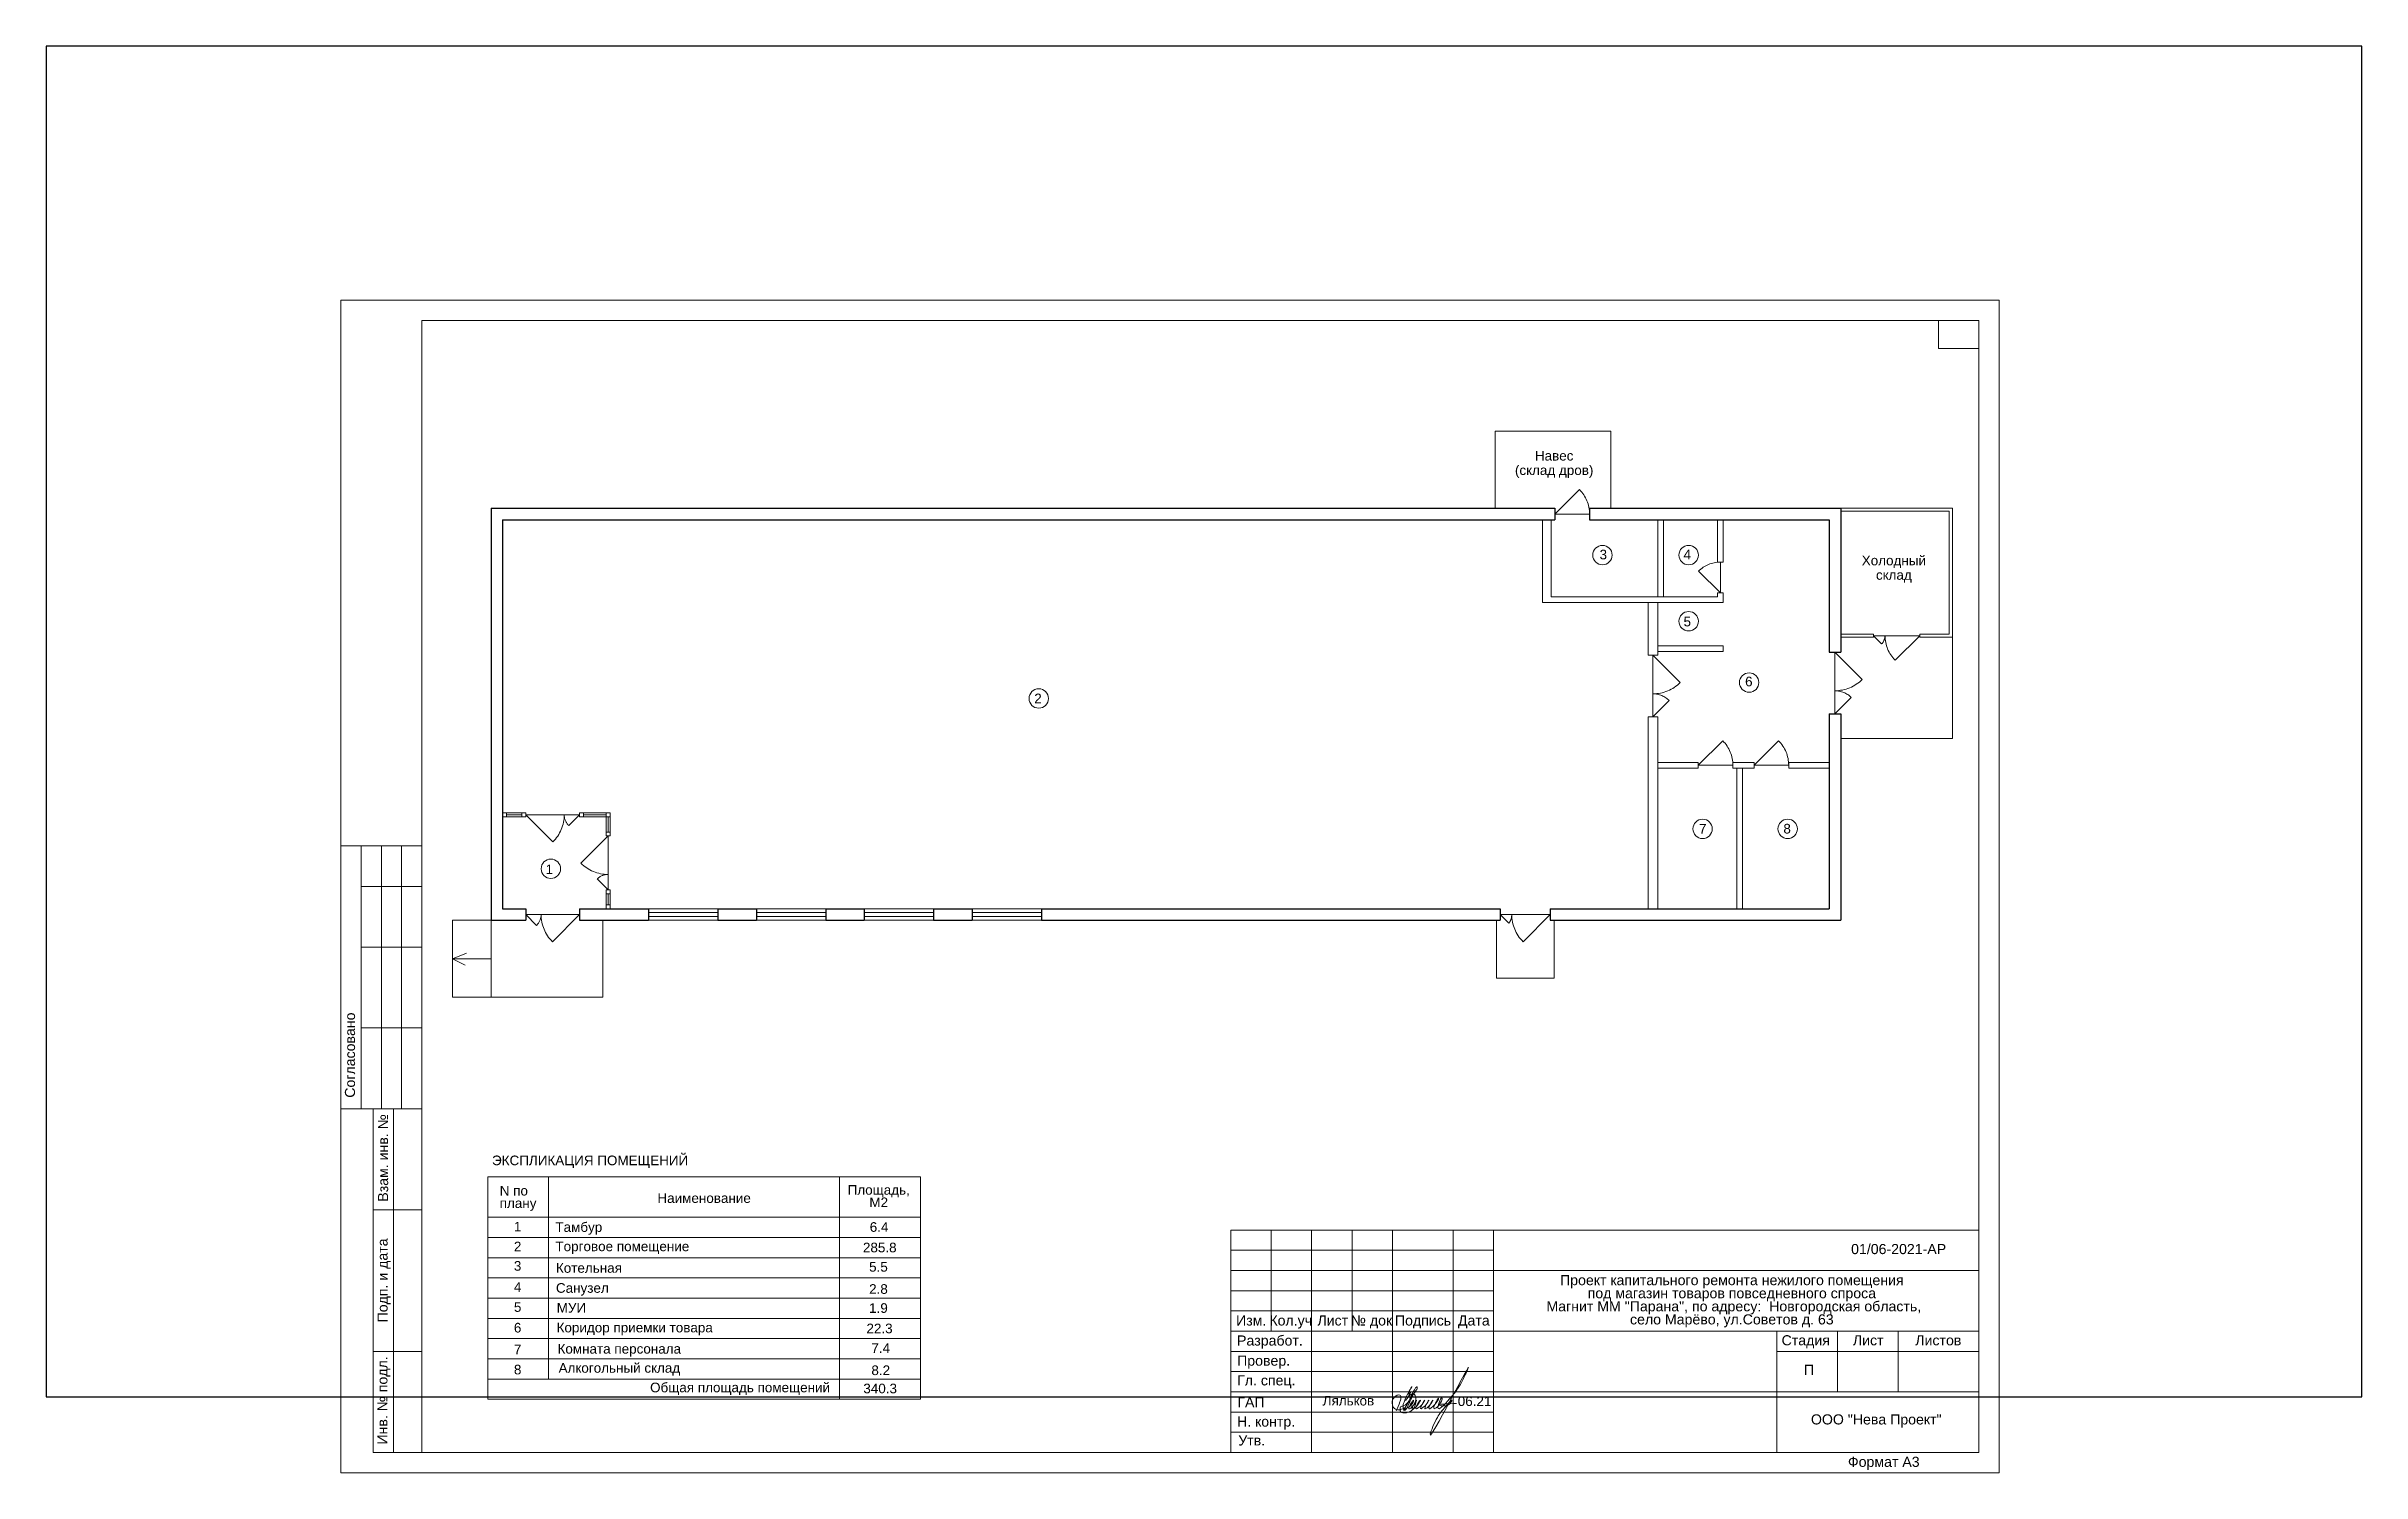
# Model space of a CAD drawing. Header units: metres. Extents: x -271.2 to -211.1, y -130.9 to -46.2.
# Drawn here: x -271.2 to -211.1, y -130.9 to -93.9 of the extents above; entities that cross this region are included whole.
import ezdxf
from ezdxf.enums import TextEntityAlignment as Align

# ---------------------------------------------------------------- set-up
doc = ezdxf.new("R2010")
doc.units = ezdxf.units.M
doc.header["$MEASUREMENT"] = 0
doc.header["$XCLIPFRAME"] = 0
doc.linetypes.add('DGN Style 2', pattern=[2.207757, 1.324654, -0.883103])
doc.layers.add('Level 50', color=7, linetype='Continuous', lineweight=0)
doc.layers.add('Level 63', color=7, linetype='Continuous', lineweight=0)
doc.styles.add('GOST 2.304', font='CS_Gost2304.shx')
doc.styles.add('Style-Arial', font='arial.ttf')
picture_1 = doc.add_image_def('image1.jpeg', size_in_pixel=(2857, 1667))

msp = doc.modelspace()

# ---------------------------------------------------------------- texts
at = {"color": 7, "linetype": 'Continuous', "lineweight": 0, "style": 'Style-Arial'}
for s, p in [('3', (-230.811, -106.952)), ('4', (-228.632, -106.952)), ('5', (-228.631, -108.693)), ('6', (-227.033, -110.249)), ('2', (-245.487, -110.688)), ('7', (-228.229, -114.071)), ('8', (-226.039, -114.071)), ('1', (-258.175, -115.127)), ('1', (-258.997, -124.406)), ('2', (-258.997, -124.92)), ('3', (-258.997, -125.425)), ('4', (-258.997, -125.975)), ('5', (-258.996, -126.493)), ('6', (-258.997, -127.03)), ('7', (-258.997, -127.597)), ('8', (-258.996, -128.117))]:
    msp.add_text(s, height=0.25, dxfattribs=at).set_placement(p, align=Align.TOP_CENTER)
at = {"color": 7, "lineweight": 13, "style": 'Style-Arial'}
msp.add_text('ЭКСПЛИКАЦИЯ ПОМЕЩЕНИЙ ', height=0.25, dxfattribs=at).set_placement((-257.066, -122.81), align=Align.MIDDLE_CENTER)
at = {"color": 7, "linetype": 'Continuous', "lineweight": 0, "style": 'Style-Arial'}
for s, p in [('Тамбур', (-258.016, -124.417)), ('Торговое помещение', (-258.016, -124.918)), ('Котельная', (-258.002, -125.478)), ('Санузел', (-258.002, -125.998))]:
    msp.add_text(s, height=0.25, dxfattribs=at).set_placement(p, align=Align.TOP_LEFT)
at = {"color": 7, "linetype": 'Continuous', "lineweight": 13, "style": 'Style-Arial'}
for s, p in [('6.4', (-249.855, -124.415)), ('285.8', (-250.032, -124.947)), ('5.5', (-249.872, -125.45)), ('2.8', (-249.872, -126.025)), ('1.9', (-249.872, -126.519)), ('22.3', (-249.941, -127.049)), ('7.4', (-249.813, -127.56)), ('Общая площадь помещений', (-255.558, -128.582)), ('340.3', (-250.022, -128.608)), ('8.2', (-249.813, -128.135))]:
    msp.add_text(s, height=0.25, dxfattribs=at).set_placement(p, align=Align.TOP_LEFT)
for s, height, p in [('01/06-2021-АР', 0.2625, (-223.144, -124.981)), ('П', 0.263, (-225.47, -128.119))]:
    msp.add_text(s, height=height, dxfattribs=at).set_placement(p, align=Align.TOP_CENTER)
at = {"color": 7, "lineweight": 13, "style": 'Style-Arial'}
msp.add_text('Ляльков', height=0.25, dxfattribs=at).set_placement((-238.096, -128.925), align=Align.TOP_LEFT)
at = {"color": 7, "linetype": 'Continuous', "lineweight": 0, "char_height": 0.25, "style": 'Style-Arial'}
for s, insert, attachment_point, line_spacing_factor in [('Навес\\P(склад дров)', (-232.087, -104.386), 2, 0.9), ('Холодный\\Pсклад', (-223.268, -107.106), 2, 0.9), ('Площадь,\\PМ2', (-249.622, -123.451), 2, 0.776524), ('Комната персонала\\P', (-257.961, -127.578), 1, 0.6)]:
    msp.add_mtext(s, dxfattribs=dict(at, insert=insert, attachment_point=attachment_point, line_spacing_factor=line_spacing_factor))
at = {"color": 7, "linetype": 'Continuous', "lineweight": 13, "style": 'Style-Arial'}
for s, insert, char_height, attachment_point, line_spacing_factor in [('N по \\Pплану', (-259.462, -123.797), 0.25, 4, 0.776524), ('Наименование', (-255.367, -123.791), 0.25, 4, 0.6), ('Проект капитального ремонта нежилого помещения\\Pпод магазин товаров повседневного спроса\\P Магнит ММ "Парана", по адресу:  Новгородская область,\\Pсело Марёво, ул.Советов д. 63', (-227.474, -125.788), 0.2625, 2, 0.776524)]:
    msp.add_mtext(s, dxfattribs=dict(at, insert=insert, char_height=char_height, attachment_point=attachment_point, line_spacing_factor=line_spacing_factor))
at = {"color": 7, "linetype": 'Continuous', "lineweight": 30, "insert": (-234.59, -128.938), "char_height": 0.25, "attachment_point": 1, "line_spacing_factor": 0.72, "style": 'GOST 2.304'}
msp.add_mtext('\\fArial|b0|i0|c204204|p39;06.21', dxfattribs=at)
at = {"layer": 'Level 50', "color": 7, "linetype": 'Continuous', "lineweight": 0, "style": 'Style-Arial'}
for s, p in [('МУИ', (-257.982, -126.513)), ('Коридор приемки товара', (-257.985, -127.026)), ('Алкогольный склад', (-257.933, -128.074))]:
    msp.add_text(s, height=0.25, dxfattribs=at).set_placement(p, align=Align.TOP_LEFT)

# ---------------------------------------------------------------- blocks, each defined once
blk = doc.blocks.new('*U8')
at = {"layer": 'Level 50', "color": 7, "linetype": 'Continuous', "lineweight": 0}
for p, q in [((-20.487, 14.5), (20.513, 14.5)), ((-20.487, -14.5), (-20.487, 14.5)), ((20.513, 14.5), (20.513, -14.5)), ((20.513, -14.5), (-20.487, -14.5))]:
    blk.add_line(p, q, dxfattribs=at)
at = {"layer": 'Level 50', "color": 7, "linetype": 'Continuous', "lineweight": 13}
for p, q in [((-18.487, 14), (20.013, 14)), ((-18.487, 14), (-18.487, -14)), ((19.013, 14), (19.013, 13.3)), ((20.013, 14), (20.013, -14)), ((19.013, 13.3), (20.013, 13.3)), ((-18.926, -14), (20.013, -14))]:
    blk.add_line(p, q, dxfattribs=at)
at = {"layer": 'Level 63', "color": 7, "linetype": 'Continuous', "lineweight": 13}
for p, q in [((-20.487, 1), (-18.487, 1)), ((-20.487, 1), (-20.487, -5.5)), ((-19.987, 1), (-19.987, -5.5)), ((-19.487, 1), (-19.487, -5.5)), ((-18.987, 1), (-18.987, -5.5)), ((-19.987, 0), (-18.487, 0)), ((-19.987, -1.5), (-18.487, -1.5)), ((-19.987, -3.5), (-18.487, -3.5)), ((-20.487, -5.5), (-18.487, -5.5)), ((-19.687, -5.5), (-18.487, -5.5)), ((-19.187, -14), (-19.187, -5.5)), ((-19.687, -8), (-18.487, -8)), ((1.513, -8.5), (20.013, -8.5)), ((1.513, -8.5), (1.513, -14)), ((2.513, -8.5), (2.513, -11)), ((3.513, -8.5), (3.513, -14)), ((4.513, -8.5), (4.513, -11)), ((5.513, -8.5), (5.513, -14)), ((7.013, -8.5), (7.013, -14)), ((8.013, -8.5), (8.013, -14)), ((8.013, -9.5), (20.013, -9.5)), ((1.513, -10.5), (8.013, -10.5)), ((1.513, -11), (8.013, -11)), ((8.013, -11), (20.013, -11)), ((-19.687, -11.5), (-18.487, -11.5)), ((15.013, -11.5), (20.013, -11.5)), ((8.013, -12.5), (20.013, -12.5))]:
    blk.add_line(p, q, dxfattribs=at)
at = {"layer": 'Level 63', "color": 7, "linetype": 'Continuous', "lineweight": 0}
for p, q in [((1.513, -9), (8.013, -9)), ((1.513, -9.5), (8.013, -9.5)), ((1.513, -10), (8.013, -10)), ((1.513, -11.5), (8.013, -11.5)), ((1.513, -12), (8.013, -12)), ((1.513, -12.5), (8.013, -12.5)), ((1.513, -13), (8.013, -13)), ((1.513, -13.5), (8.013, -13.5))]:
    blk.add_line(p, q, dxfattribs=at)
at = {"layer": 'Level 63', "color": 7, "linetype": 'Continuous', "lineweight": 13, "flags": 128}
for points in [[(-18.487, -14), (-19.687, -14), (-19.687, -5.5)], [(15.013, -11), (15.013, -14)], [(16.513, -11), (16.513, -12.5)], [(18.013, -11), (18.013, -12.5)]]:
    blk.add_lwpolyline(points, dxfattribs=at)
at = {"color": 7, "linetype": 'Continuous', "lineweight": 13, "style": 'Style-Arial'}
blk.add_text('ООО "Нева Проект"', height=0.25, dxfattribs=at).set_placement((15.859, -13.057), align=Align.TOP_LEFT)
at = {"layer": 'Level 63', "color": 7, "linetype": 'Continuous', "lineweight": 0, "style": 'Style-Arial'}
for s, p in [('Согласовано', (-20.263, -4.173)), ('Взам. инв. №', (-19.445, -6.716)), ('Подп. и дата', (-19.457, -9.745)), ('Инв. № подл.', (-19.462, -12.713))]:
    blk.add_text(s, height=0.25, rotation=90, dxfattribs=at).set_placement(p, align=Align.MIDDLE_CENTER)
for s, p in [('Изм.', (2.02, -10.735)), ('Кол.уч', (2.997, -10.735)), ('Лист', (4.036, -10.735)), ('№ док', (4.994, -10.735)), ('Подпись', (6.268, -10.735)), ('Дата', (7.524, -10.735)), ('Разработ.', (2.482, -11.231)), ('Стадия', (15.731, -11.225)), ('Лист', (17.276, -11.225)), ('Листов', (19.009, -11.225)), ('Провер.', (2.327, -11.729)), ('Гл. спец.', (2.393, -12.216)), ('Н. контр.', (2.388, -13.235)), ('ГАП', (2.014, -12.757)), ('Утв.', (2.032, -13.702)), ('Формат А3', (17.66, -14.231))]:
    blk.add_text(s, height=0.25, dxfattribs=at).set_placement(p, align=Align.MIDDLE_CENTER)

# ---------------------------------------------------------------- linework, layer by layer
at = {"color": 7, "linetype": 'Continuous', "lineweight": 13}
for p, q in [((-259.771, -123.238), (-248.54, -123.238)), ((-259.771, -123.238), (-259.771, -129.013)), ((-258.196, -123.238), (-258.196, -128.488)), ((-250.64, -123.238), (-250.64, -129.013)), ((-248.54, -123.238), (-248.54, -129.013)), ((-259.771, -124.288), (-248.54, -124.288)), ((-259.771, -129.013), (-248.54, -129.013))]:
    msp.add_line(p, q, dxfattribs=at)
at = {"color": 7, "linetype": 'Continuous', "lineweight": 0}
for p, q in [((-259.771, -124.813), (-248.54, -124.813)), ((-259.771, -125.338), (-248.54, -125.338)), ((-259.771, -125.863), (-248.54, -125.863)), ((-259.771, -126.388), (-248.54, -126.388)), ((-259.771, -126.913), (-248.54, -126.913)), ((-259.771, -127.438), (-248.54, -127.438)), ((-259.771, -127.963), (-248.54, -127.963)), ((-259.771, -128.488), (-248.54, -128.488))]:
    msp.add_line(p, q, dxfattribs=at)
at = {"color": 5, "linetype": 'Continuous', "lineweight": 0}
msp.add_spline([(-236.192, -129.317), (-236.09, -129.082), (-236.065, -128.988), (-236.065, -128.935), (-236.096, -128.903), (-236.145, -128.903), (-236.222, -128.948), (-236.277, -129.018), (-236.292, -129.058), (-236.292, -129.127), (-236.275, -129.19), (-236.232, -129.251), (-236.183, -129.28), (-236.116, -129.291), (-236.048, -129.273), (-235.989, -129.246), (-235.949, -129.215), (-235.878, -129.091), (-235.812, -128.955), (-235.758, -128.845), (-235.702, -128.747), (-235.664, -128.695), (-235.647, -128.691), (-235.64, -128.716), (-235.651, -128.757), (-235.684, -128.802), (-235.875, -129.17), (-235.936, -129.275), (-235.981, -129.302), (-235.994, -129.28), (-235.999, -129.259), (-236.007, -129.184), (-235.974, -129.06), (-235.879, -128.854), (-235.78, -128.683), (-235.877, -128.881), (-235.814, -128.825), (-235.943, -129.048), (-235.842, -128.918), (-235.768, -128.875), (-235.712, -128.89), (-235.685, -128.95), (-235.677, -129.047), (-235.748, -129.27), (-235.836, -129.334), (-235.9, -129.361), (-236, -129.365), (-236.068, -129.336), (-236.081, -129.314), (-236.088, -129.263), (-236.075, -129.212), (-235.999, -129.184), (-235.846, -129.047), (-235.961, -129.275), (-235.902, -129.24), (-235.748, -129.086), (-235.736, -129.041), (-235.861, -129.258), (-235.728, -129.157), (-235.66, -129.034), (-235.777, -129.267), (-235.615, -129.139), (-235.557, -129.034), (-235.68, -129.251), (-235.514, -129.145), (-235.447, -129.034), (-235.557, -129.253), (-235.387, -129.117), (-235.34, -129.034), (-235.441, -129.25), (-235.244, -129.058), (-235.239, -129.046), (-235.337, -129.238), (-235.093, -129.011), (-235.09, -129.001), (-235.214, -129.242), (-234.995, -129.011), (-234.995, -128.982), (-235.105, -129.23), (-234.804, -129.005), (-234.46, -128.512), (-234.325, -128.222), (-235.303, -129.915), (-235.12, -129.483), (-234.895, -129.192), (-234.742, -129.039), (-234.797, -129.135), (-235.068, -129.168), (-234.625, -129.125)], degree=3, dxfattribs=at)
at = {"layer": 'Level 50', "color": 7, "linetype": 'Continuous', "lineweight": 0}
for p, q in [((-233.618, -103.874), (-230.618, -103.874)), ((-233.618, -105.874), (-233.618, -103.874)), ((-230.618, -105.874), (-230.618, -103.874)), ((-232.068, -106.024), (-231.432, -105.388)), ((-232.068, -106.024), (-231.168, -106.024)), ((-227.773, -108.074), (-228.339, -107.509)), ((-227.773, -107.274), (-227.773, -108.074)), ((-223.798, -109.184), (-222.598, -109.184)), ((-223.798, -109.184), (-223.586, -109.396)), ((-222.598, -109.184), (-223.235, -109.821)), ((-221.748, -109.224), (-221.748, -111.854)), ((-229.523, -109.694), (-229.523, -111.294)), ((-229.523, -109.694), (-228.816, -110.401)), ((-224.798, -109.614), (-224.798, -111.214)), ((-224.798, -109.614), (-224.091, -110.321)), ((-229.099, -110.87), (-229.523, -111.294)), ((-224.374, -110.79), (-224.798, -111.214)), ((-228.348, -112.549), (-227.712, -111.913)), ((-226.898, -112.549), (-226.262, -111.913)), ((-224.648, -111.854), (-221.748, -111.854)), ((-228.348, -112.549), (-227.448, -112.549)), ((-226.898, -112.549), (-225.998, -112.549)), ((-259.288, -113.784), (-258.888, -113.784)), ((-259.288, -113.834), (-258.888, -113.834)), ((-259.288, -113.884), (-258.888, -113.884)), ((-258.788, -113.834), (-257.388, -113.834)), ((-258.788, -113.834), (-258.081, -114.541)), ((-257.388, -113.834), (-257.671, -114.117)), ((-257.288, -113.784), (-256.698, -113.784)), ((-257.288, -113.834), (-256.698, -113.834)), ((-257.288, -113.884), (-256.698, -113.884)), ((-256.698, -113.884), (-256.698, -114.284)), ((-256.648, -113.884), (-256.648, -114.284)), ((-256.598, -113.884), (-256.598, -114.284)), ((-256.648, -114.384), (-257.355, -115.091)), ((-256.648, -114.384), (-256.648, -115.784)), ((-256.648, -115.784), (-256.931, -115.501)), ((-256.698, -115.884), (-256.698, -116.174)), ((-256.648, -115.884), (-256.648, -116.174)), ((-256.598, -115.884), (-256.598, -116.174)), ((-260.688, -116.574), (-260.688, -118.574)), ((-259.688, -116.574), (-260.688, -116.574)), ((-259.688, -116.574), (-259.688, -118.574)), ((-257.388, -116.424), (-258.788, -116.424)), ((-258.788, -116.424), (-258.505, -116.707)), ((-257.388, -116.424), (-258.095, -117.131)), ((-256.788, -116.574), (-256.788, -118.574)), ((-253.798, -116.374), (-255.598, -116.374)), ((-253.798, -116.474), (-255.598, -116.474)), ((-250.998, -116.374), (-252.798, -116.374)), ((-250.998, -116.474), (-252.798, -116.474)), ((-248.198, -116.374), (-249.998, -116.374)), ((-248.198, -116.474), (-249.998, -116.474)), ((-245.398, -116.374), (-247.198, -116.374)), ((-245.398, -116.474), (-247.198, -116.474)), ((-233.588, -116.574), (-233.588, -118.074)), ((-232.188, -116.424), (-233.488, -116.424)), ((-233.488, -116.424), (-233.26, -116.653)), ((-232.188, -116.424), (-232.895, -117.131)), ((-232.088, -116.574), (-232.088, -118.074)), ((-260.688, -117.574), (-260.326, -117.426)), ((-259.688, -117.574), (-260.688, -117.574)), ((-260.688, -117.574), (-260.36, -117.738)), ((-233.588, -118.074), (-232.088, -118.074)), ((-260.688, -118.574), (-256.788, -118.574))]:
    msp.add_line(p, q, dxfattribs=at)
at = {"layer": 'Level 50', "color": 7, "linetype": 'Continuous', "lineweight": 30}
for p, q in [((-259.688, -105.874), (-232.068, -105.874)), ((-259.688, -105.874), (-259.688, -116.574)), ((-259.388, -106.174), (-259.388, -116.274)), ((-259.388, -106.174), (-232.068, -106.174)), ((-232.068, -105.874), (-232.068, -106.174)), ((-231.168, -105.874), (-231.168, -106.174)), ((-231.168, -105.874), (-224.648, -105.874)), ((-231.168, -106.174), (-224.948, -106.174)), ((-224.948, -106.174), (-224.948, -109.614)), ((-224.648, -105.874), (-224.648, -109.614)), ((-224.948, -109.614), (-224.648, -109.614)), ((-224.948, -111.214), (-224.648, -111.214)), ((-224.948, -111.214), (-224.948, -116.274)), ((-224.648, -111.214), (-224.648, -116.574)), ((-259.688, -116.574), (-258.788, -116.574)), ((-259.388, -116.274), (-258.788, -116.274)), ((-258.788, -116.274), (-258.788, -116.574)), ((-257.388, -116.274), (-257.388, -116.574)), ((-257.388, -116.274), (-255.598, -116.274)), ((-257.388, -116.574), (-255.598, -116.574)), ((-255.598, -116.274), (-255.598, -116.574)), ((-253.798, -116.274), (-253.798, -116.574)), ((-253.798, -116.274), (-252.798, -116.274)), ((-253.798, -116.574), (-252.798, -116.574)), ((-252.798, -116.274), (-252.798, -116.574)), ((-250.998, -116.274), (-250.998, -116.574)), ((-250.998, -116.274), (-249.998, -116.274)), ((-250.998, -116.574), (-249.998, -116.574)), ((-249.998, -116.274), (-249.998, -116.574)), ((-248.198, -116.274), (-248.198, -116.574)), ((-248.198, -116.274), (-247.198, -116.274)), ((-248.198, -116.574), (-247.198, -116.574)), ((-247.198, -116.274), (-247.198, -116.574)), ((-245.398, -116.274), (-245.398, -116.574)), ((-245.398, -116.274), (-233.488, -116.274)), ((-245.398, -116.574), (-233.488, -116.574)), ((-233.488, -116.274), (-233.488, -116.574)), ((-232.188, -116.274), (-232.188, -116.574)), ((-232.188, -116.274), (-224.948, -116.274)), ((-232.188, -116.574), (-224.648, -116.574))]:
    msp.add_line(p, q, dxfattribs=at)
at = {"layer": 'Level 50', "color": 7, "linetype": 'Continuous', "lineweight": 13}
for p, q in [((-232.388, -106.174), (-232.388, -108.324)), ((-232.168, -106.174), (-232.168, -108.174)), ((-229.398, -106.174), (-229.398, -108.174)), ((-229.248, -106.174), (-229.248, -108.174)), ((-227.848, -106.174), (-227.848, -107.274)), ((-227.698, -106.174), (-227.698, -107.274)), ((-224.648, -105.874), (-221.748, -105.874)), ((-224.648, -105.954), (-221.828, -105.954)), ((-221.828, -105.954), (-221.828, -109.144)), ((-221.748, -105.874), (-221.748, -109.224)), ((-227.848, -107.274), (-227.698, -107.274)), ((-232.168, -108.174), (-227.848, -108.174)), ((-227.848, -108.074), (-227.698, -108.074)), ((-227.848, -108.074), (-227.848, -108.174)), ((-227.698, -108.074), (-227.698, -108.324)), ((-232.388, -108.324), (-227.698, -108.324)), ((-229.648, -108.324), (-229.648, -109.694)), ((-229.398, -108.324), (-229.398, -109.694)), ((-224.648, -109.144), (-223.798, -109.144)), ((-224.648, -109.224), (-223.798, -109.224)), ((-223.798, -109.144), (-223.798, -109.224)), ((-222.598, -109.144), (-222.598, -109.224)), ((-222.598, -109.144), (-221.828, -109.144)), ((-222.598, -109.224), (-221.748, -109.224)), ((-229.648, -109.694), (-229.398, -109.694)), ((-229.398, -109.444), (-227.698, -109.444)), ((-229.398, -109.594), (-227.698, -109.594)), ((-227.698, -109.444), (-227.698, -109.594)), ((-229.648, -111.294), (-229.398, -111.294)), ((-229.648, -111.294), (-229.648, -116.274)), ((-229.398, -111.294), (-229.398, -116.274)), ((-229.398, -112.474), (-228.348, -112.474)), ((-229.398, -112.624), (-228.348, -112.624)), ((-228.348, -112.474), (-228.348, -112.624)), ((-227.448, -112.474), (-227.448, -112.624)), ((-227.448, -112.474), (-226.898, -112.474)), ((-227.448, -112.624), (-226.898, -112.624)), ((-227.348, -112.624), (-227.348, -116.274)), ((-227.198, -112.624), (-227.198, -116.274)), ((-226.898, -112.474), (-226.898, -112.624)), ((-225.998, -112.474), (-225.998, -112.624)), ((-225.998, -112.474), (-224.948, -112.474)), ((-225.998, -112.624), (-224.948, -112.624)), ((-255.598, -116.274), (-253.798, -116.274)), ((-253.798, -116.574), (-255.598, -116.574)), ((-252.798, -116.274), (-250.998, -116.274)), ((-250.998, -116.574), (-252.798, -116.574)), ((-249.998, -116.274), (-248.198, -116.274)), ((-248.198, -116.574), (-249.998, -116.574)), ((-247.198, -116.274), (-245.398, -116.274)), ((-245.398, -116.574), (-247.198, -116.574))]:
    msp.add_line(p, q, dxfattribs=at)
at = {"layer": 'Level 50', "color": 7, "linetype": 'Continuous', "lineweight": 13, "flags": 128}
for points in [[(-259.388, -113.784), (-259.288, -113.784), (-259.288, -113.884), (-259.388, -113.884), (-259.388, -113.784)], [(-258.888, -113.784), (-258.788, -113.784), (-258.788, -113.884), (-258.888, -113.884), (-258.888, -113.784)], [(-257.388, -113.784), (-257.288, -113.784), (-257.288, -113.884), (-257.388, -113.884), (-257.388, -113.784)], [(-256.698, -113.784), (-256.598, -113.784), (-256.598, -113.884), (-256.698, -113.884), (-256.698, -113.784)], [(-256.698, -114.284), (-256.598, -114.284), (-256.598, -114.384), (-256.698, -114.384), (-256.698, -114.284)], [(-256.698, -115.784), (-256.598, -115.784), (-256.598, -115.884), (-256.698, -115.884), (-256.698, -115.784)], [(-256.698, -116.174), (-256.598, -116.174), (-256.598, -116.274), (-256.698, -116.274), (-256.698, -116.174)]]:
    msp.add_lwpolyline(points, close=True, dxfattribs=at)
at = {"layer": 'Level 50', "color": 7, "linetype": 'Continuous', "lineweight": 0}
for centre in [(-230.833, -107.091), (-228.595, -107.091), (-228.595, -108.809), (-245.468, -110.815), (-227.025, -110.401), (-228.233, -114.201), (-226.026, -114.201), (-258.134, -115.237)]:
    msp.add_circle(centre, 0.252, dxfattribs=at)
at = {"layer": 'Level 50', "color": 7, "linetype": 'DGN Style 2', "lineweight": 0}
for centre, radius, start, end in [((-232.068, -106.024), 0.9, 0, 45), ((-227.773, -108.074), 0.8, 90, 135), ((-223.798, -109.184), 0.3, 315, 0), ((-222.598, -109.184), 0.9, 180, 225), ((-229.523, -109.694), 1, 270, 315), ((-224.798, -109.614), 1, 270, 315), ((-229.523, -111.294), 0.6, 45, 90), ((-224.798, -111.214), 0.6, 45, 90), ((-228.348, -112.549), 0.9, 0, 45), ((-226.898, -112.549), 0.9, 0, 45), ((-258.788, -113.834), 1, 315, 360), ((-257.388, -113.834), 0.4, 180, 225), ((-256.648, -114.384), 1, 225, 270), ((-256.648, -115.784), 0.4, 90, 135)]:
    msp.add_arc(centre, radius, start, end, dxfattribs=at)
at = {"layer": 'Level 50', "color": 7, "linetype": 'DGN Style 2', "lineweight": 0, "extrusion": (0, 0, -1)}
for centre, radius, start, end in [((258.788, -116.424), 0.4, 180, 225), ((257.388, -116.424), 1, 315, 360), ((233.588, -116.424), 0.4, 180, 214.81793), ((232.188, -116.424), 1, 315, 360)]:
    msp.add_arc(centre, radius, start, end, dxfattribs=at)

# ---------------------------------------------------------------- block references
at = {"layer": 'Level 50', "color": 7, "linetype": 'Continuous', "lineweight": 13, "xscale": 1.05, "yscale": 1.05, "zscale": 1.05}
msp.add_blockref('*U8', (-242.073, -115.695), dxfattribs=at)

msp.set_redraw_order([(e.dxf.handle, doc.entitydb.next_handle()) for e in msp.query("TEXT MTEXT ATTDEF DIMENSION ARC_DIMENSION")])  # texts and dimensions are drawn at this point

# ---------------------------------------------------------------- pictures from other files: only their frames are drawn
at = {"layer": 'Level 50', "color": 7, "linetype": 'Continuous', "lineweight": 30}
image = msp.add_image(picture_1, insert=(-271.233, -128.951), size_in_units=(60.11, 35.073), dxfattribs=at)
image.set_boundary_path([(-0.5, -0.5), (-0.5, 1666.5), (2856.5, 1666.5), (2856.5, -0.5), (-0.5, -0.5)])
image.dxf.flags = 6

doc.saveas('drawing.dxf')
